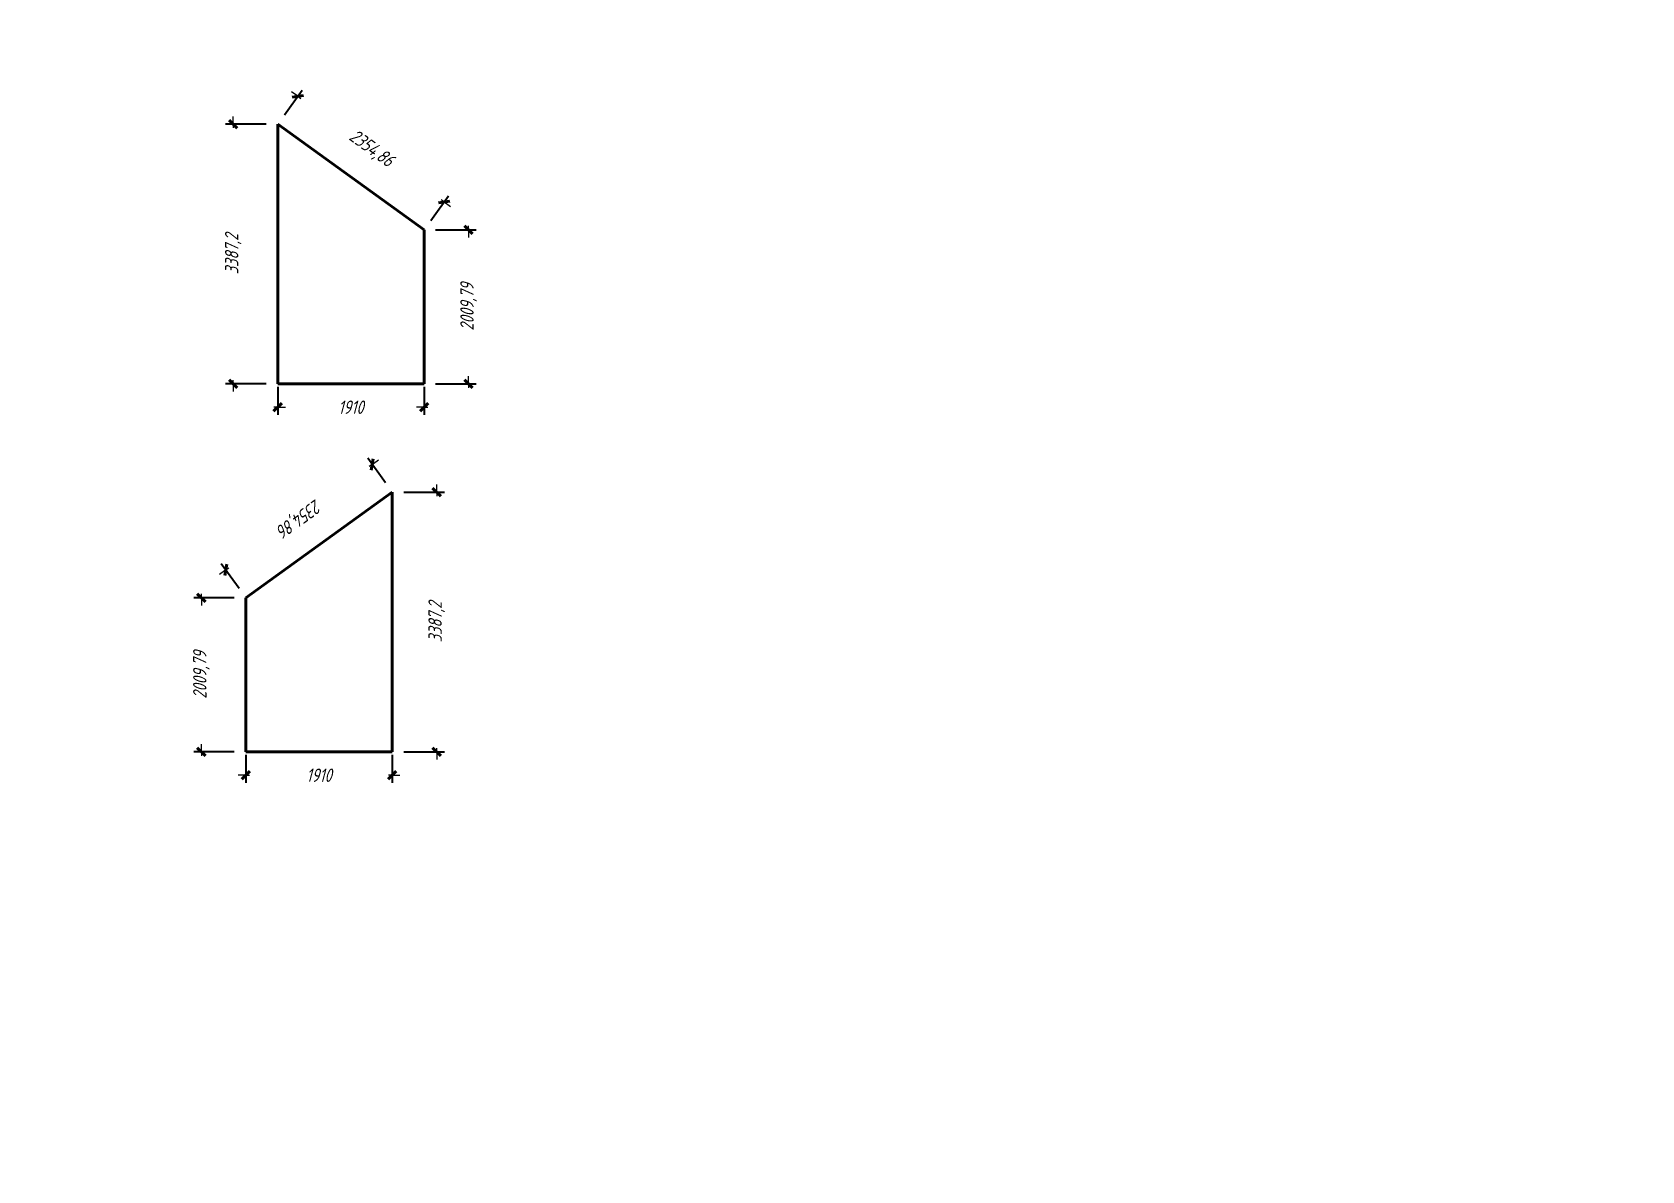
# Model space of a CAD drawing. Header units: millimetres. Extents: x 0 to 6720, y 0 to 401.
# Drawn here: x 4200 to 4620, y 0 to 297 of the extents above; entities that cross this region are included whole.
import ezdxf

# ---------------------------------------------------------------- set-up
doc = ezdxf.new("R2010")
doc.units = ezdxf.units.MM
doc.linetypes.add('K5LT_BASIC', pattern=[0])
doc.linetypes.add('K5LT_THIN', pattern=[0])
doc.layers.add('Системный слой', color=7, linetype='Continuous')
doc.styles.add('KDIMTEXTSTYLE', font='GOST_AU.SHX', dxfattribs={"width": 0.96, "oblique": 15, "height": 5})
doc.dimstyles.new('KDIMSTYLE (0.02)', dxfattribs={"dimtxt": 5, "dimasz": 1, "dimexe": 2, "dimexo": 0, "dimgap": 1, "dimtad": 1, "dimlfac": 50, "dimtxsty": 'KDIMTEXTSTYLE', "dimsah": 1, "dimcen": 0, "dimdle": 1, "dimadec": 0, "dimazin": 0, "dimtfac": 0.667, "dimtmove": 0, "dimatfit": 3, "dimfxl": 0, "dimtvp": 1, "dimtolj": 1, "dimtzin": 0, "dimarcsym": 0})

msp = doc.modelspace()

# ---------------------------------------------------------------- blocks, each defined once
blk = doc.blocks.new('KDIMARROW_03')
at = {"layer": 'Системный слой', "color": 0, "linetype": 'K5LT_BASIC', "lineweight": 40}
blk.add_line((-1.06, -1.06), (1.06, 1.06), dxfattribs=at)
at = {"layer": 'Системный слой', "color": 0, "linetype": 'K5LT_THIN', "lineweight": 18}
for q in [(-1, 0), (2, 0)]:
    blk.add_line((0, 0), q, dxfattribs=at)

# ---------------------------------------------------------------- dimensions: what is measured, and where the dimension line sits
at = {"layer": 'Системный слой', "color": 7}
for base, p1, p2, angle, location in [((4307.49088, 252.72462), (4264.0587, 273.0175), (4302.2587, 245.46935), 324.2025214, (4288.39088, 266.4987)), ((4252.45641, 273.0175), (4264.0587, 205.27357), (4264.0587, 273.0175), 90, (4252.45641, 239.14554)), ((4313.85895, 205.27357), (4302.2587, 245.46935), (4302.2587, 205.27357), 90, (4313.85895, 225.37146)), ((4250.50912, 156.72462), (4293.9413, 177.0175), (4255.7413, 149.46935), 215.7974786, (4269.60912, 170.4987)), ((4305.54359, 177.0175), (4293.9413, 109.27357), (4293.9413, 177.0175), 90, (4305.54359, 143.14554)), ((4244.14105, 109.27357), (4255.7413, 149.46935), (4255.7413, 109.27357), 90, (4244.14105, 129.37146))]:
    msp.add_linear_dim(base=base, p1=p1, p2=p2, angle=angle, location=location, dimstyle='KDIMSTYLE (0.02)', override={"dimexo": 3, "dimpost": '\\H3.5;\\W0.965;\\Q15;<>', "dimblk1": 'KDIMARROW_03', "dimblk2": 'KDIMARROW_03', "dimse1": 0, "dimse2": 0, "dimclrt": 7, "dimtolj": 1}, dxfattribs=at).render()
for base, p1, p2, location in [((4264.0587, 199.1856), (4302.2587, 207.47357), (4264.0587, 207.47357), (4283.1587, 199.1856)), ((4293.9413, 103.1856), (4255.7413, 111.47357), (4293.9413, 111.47357), (4274.8413, 103.1856))]:
    msp.add_linear_dim(base=base, p1=p1, p2=p2, location=location, dimstyle='KDIMSTYLE (0.02)', override={"dimexo": 3, "dimpost": '\\H3.5;\\W0.965;\\Q15;<>', "dimblk1": 'KDIMARROW_03', "dimblk2": 'KDIMARROW_03', "dimse1": 0, "dimse2": 0, "dimclrt": 7, "dimtolj": 1}, dxfattribs=at).render()

# ---------------------------------------------------------------- linework, layer by layer
at = {"layer": 'Системный слой', "color": 5, "linetype": 'K5LT_BASIC', "lineweight": 40}
for p, q in [((4302.2587, 245.46935), (4264.0587, 273.0175)), ((4264.0587, 273.0175), (4264.0587, 205.27357)), ((4302.2587, 205.27357), (4302.2587, 245.46935)), ((4264.0587, 205.27357), (4302.2587, 205.27357)), ((4255.7413, 149.46935), (4293.9413, 177.0175)), ((4293.9413, 177.0175), (4293.9413, 109.27357)), ((4255.7413, 109.27357), (4255.7413, 149.46935)), ((4293.9413, 109.27357), (4255.7413, 109.27357))]:
    msp.add_line(p, q, dxfattribs=at)

msp.set_redraw_order([(e.dxf.handle, doc.entitydb.next_handle()) for e in msp.query("TEXT MTEXT ATTDEF DIMENSION ARC_DIMENSION")])  # texts and dimensions are drawn at this point

doc.saveas('drawing.dxf')
